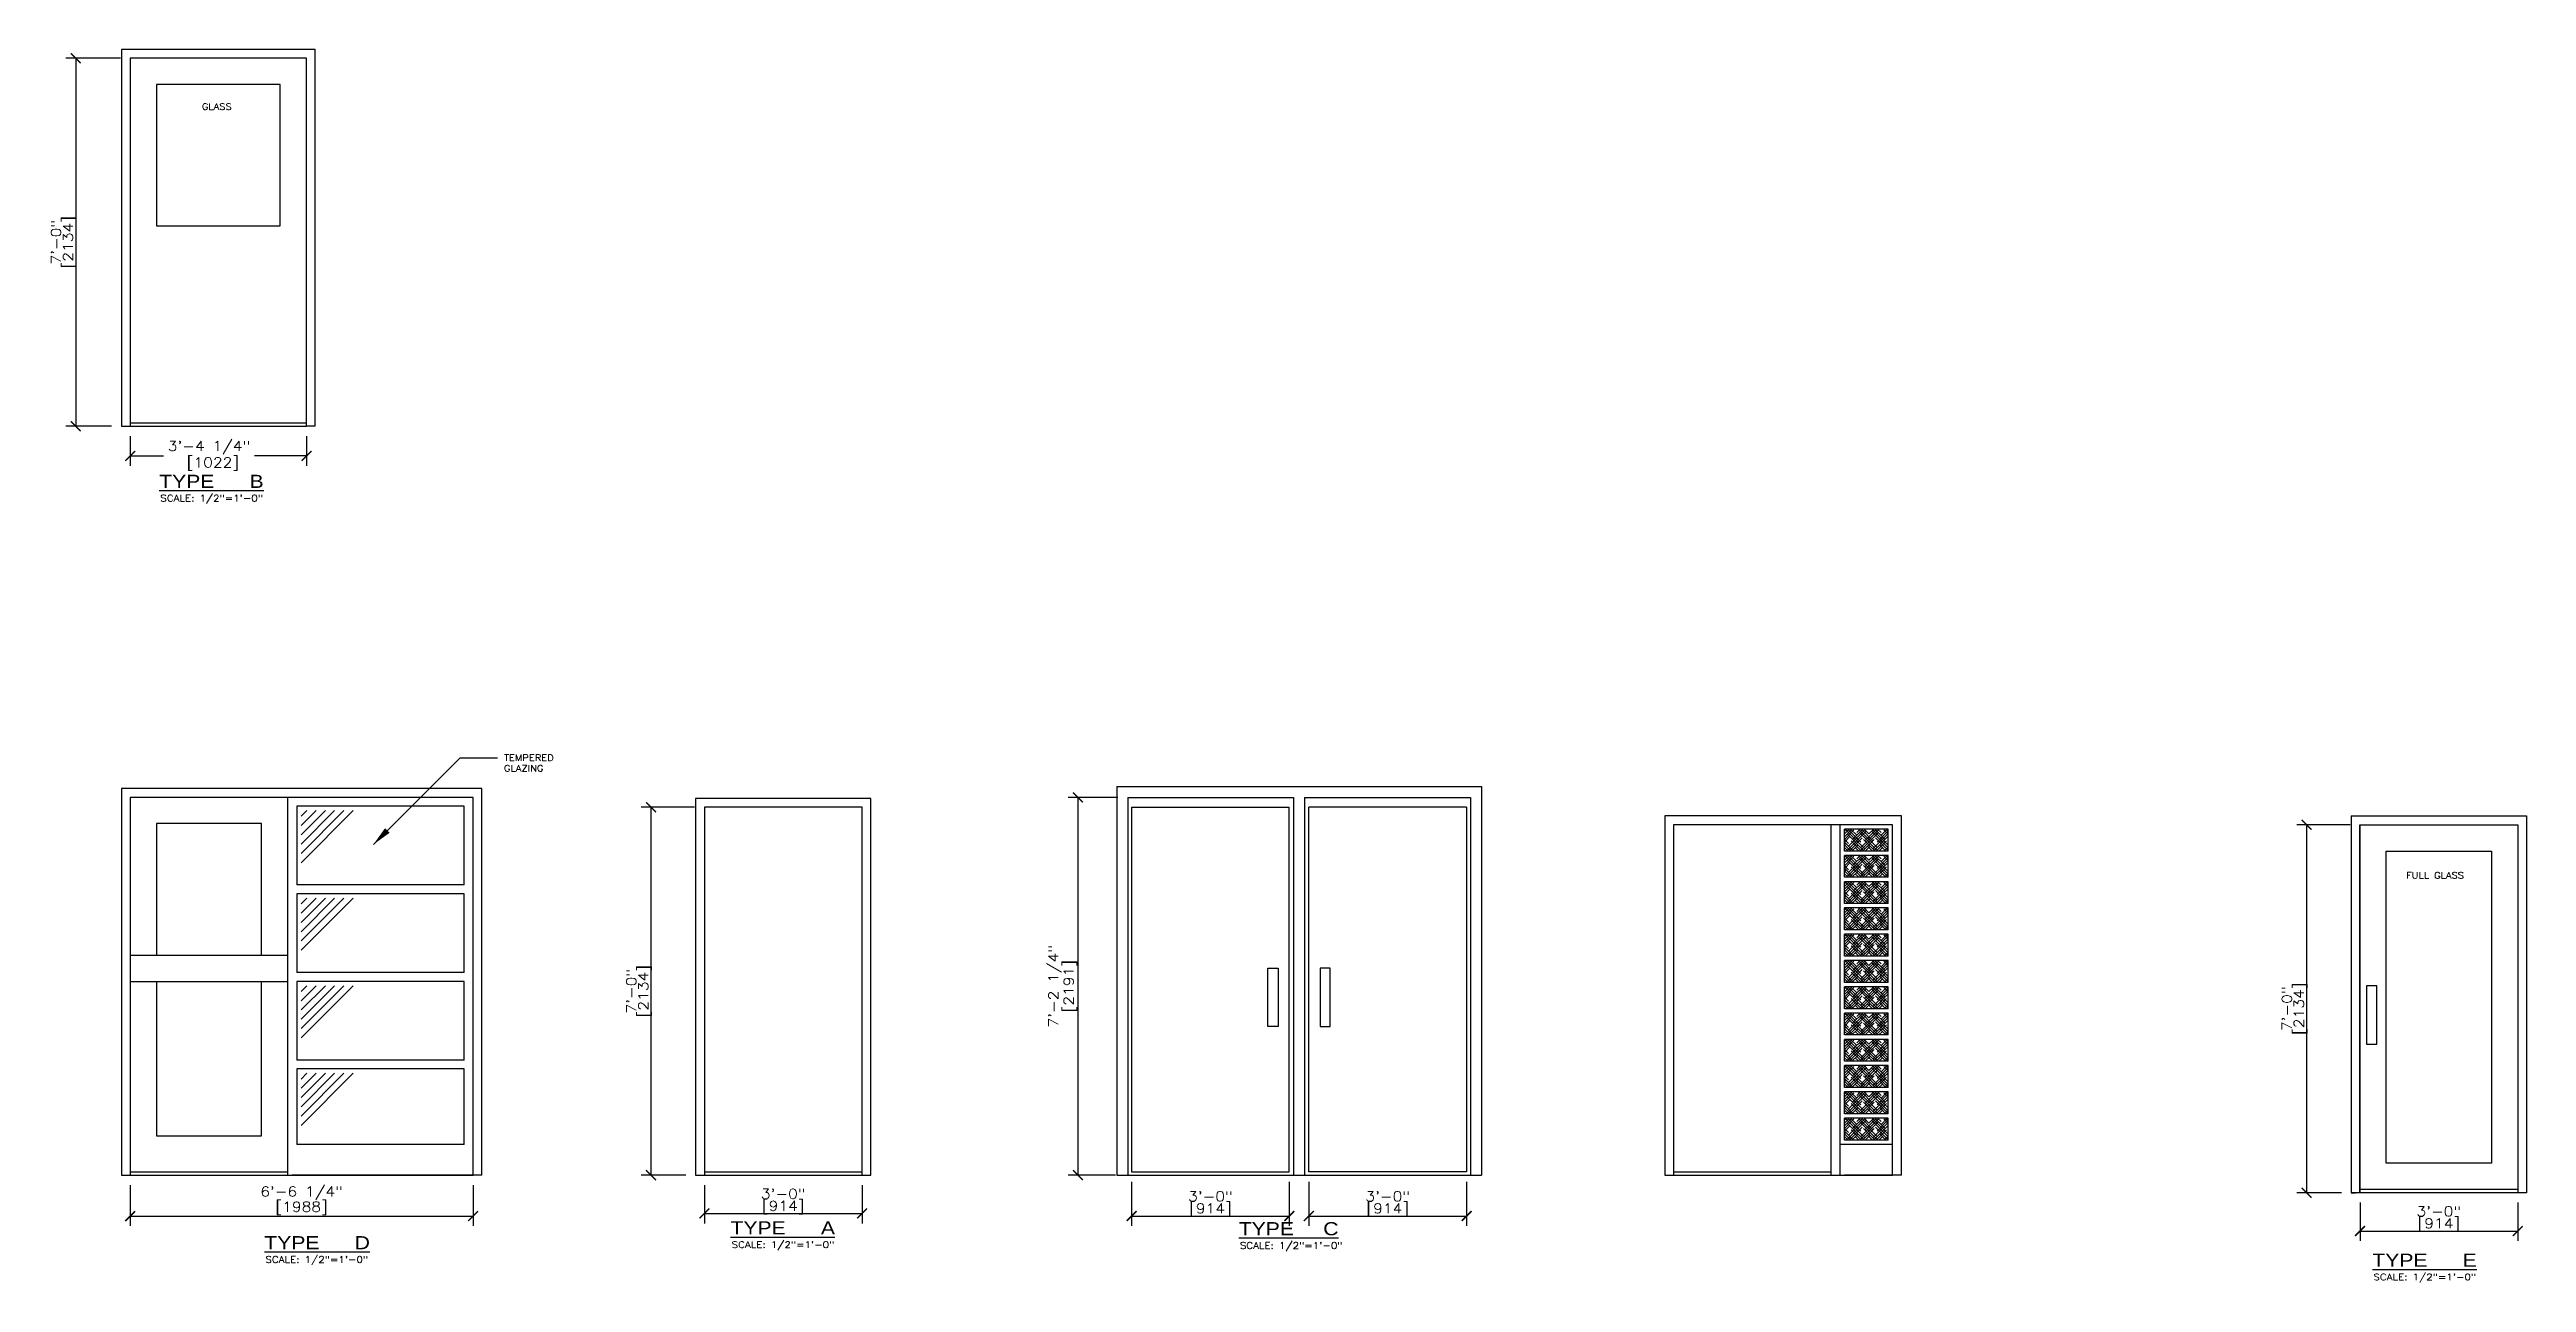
# Model space of a CAD drawing. Header units: inches. Extents: x -36 to 1350, y -371 to 143.
# Drawn here: x 150 to 715, y -139 to 143 of the extents above; entities that cross this region are included whole.
import ezdxf

# ---------------------------------------------------------------- set-up
doc = ezdxf.new("R2010")
doc.units = ezdxf.units.IN
doc.header["$MEASUREMENT"] = 0
doc.layers.get('0').update_dxf_attribs({"linetype": 'CONTINUOUS'})
doc.layers.get('DEFPOINTS').update_dxf_attribs({"linetype": 'CONTINUOUS'})
for name, color, linetype in [('Arch_Detail_Annot', 5, 'CONTINUOUS'), ('Arch_Detail_Door', 140, 'CONTINUOUS'), ('Arch_Detail_Shadow', 251, 'CONTINUOUS'), ('Arch_Detail_Text', 5, 'CONTINUOUS')]:
    doc.layers.add(name, color=color, linetype=linetype)
doc.styles.add('ROMANS-115', font='romans.shx', dxfattribs={"width": 1.15})
doc.styles.add('SANS-115', font='sanss___.ttf', dxfattribs={"width": 1.15})
doc.dimstyles.new('12-ROMANS-115', dxfattribs={"dimscale": 0.333333, "dimtxt": 0.18, "dimasz": 0.1875, "dimexe": 0.1875, "dimexo": 0.0625, "dimgap": 0.0625, "dimtad": 1, "dimdec": 4, "dimlfac": 24, "dimzin": 1, "dimdsep": 46, "dimlunit": 4, "dimtxsty": 'ROMANS-115', "dimblk": 'ARCHTICK', "dimcen": 0.0625, "dimclrd": 256, "dimclre": 256, "dimclrt": 256, "dimadec": 0, "dimazin": 0, "dimtfac": 1, "dimtdec": 4, "dimtofl": 0, "dimtmove": 0, "dimatfit": 0, "dimfxl": 1, "dimfrac": 2, "dimtolj": 1, "dimtzin": 0, "dimarcsym": 0})
doc.dimstyles.new('ROMANS-24', dxfattribs={"dimtxt": 2.25, "dimasz": 2.25, "dimexe": 2.25, "dimexo": 2.25, "dimgap": 0.03125, "dimtad": 1, "dimdec": 6, "dimlfac": -192, "dimzin": 1, "dimdsep": 46, "dimlunit": 4, "dimtxsty": 'ROMANS-115', "dimblk": 'ARCHTICK', "dimcen": 2.25, "dimclrd": 256, "dimclre": 256, "dimclrt": 256, "dimadec": 0, "dimazin": 0, "dimtfac": 1, "dimtdec": 6, "dimtofl": 0, "dimtmove": 2, "dimatfit": 0, "dimfxl": 1, "dimfrac": 2, "dimtolj": 1, "dimtzin": 0, "dimarcsym": 0})

msp = doc.modelspace()

# ---------------------------------------------------------------- texts
at = {"layer": 'Arch_Detail_Annot', "width": 1.15}
for s, height, style, p in [('%%UTYPE      B', 3, 'SANS-115', (174.76884869, 42.82549175)), ('SCALE: 1/2"=1\'-0"', 1.5, 'ROMANS-115', (175.01697789, 39.73727016)), ('%%UTYPE      D', 3, 'SANS-115', (198.75776073, -130.99669628)), ('%%UTYPE      A', 3.00000002, 'SANS-115', (305.18227252, -127.60501521)), ('SCALE: 1/2"=1\'-0"', 1.50000001, 'ROMANS-115', (305.43040172, -130.69323681)), ('%%UTYPE     C', 3.0000000581, 'SANS-115', (421.19170128, -127.80212633)), ('SCALE: 1/2"=1\'-0"', 1.5000000291, 'ROMANS-115', (421.43983048, -130.89034798)), ('SCALE: 1/2"=1\'-0"', 1.5, 'ROMANS-115', (199.00588993, -134.08491787)), ('%%UTYPE      E', 3.0000000266, 'SANS-115', (679.95241687, -134.98594009)), ('SCALE: 1/2"=1\'-0"', 1.5000000133, 'ROMANS-115', (680.20054607, -138.07416171))]:
    msp.add_text(s, height=height, dxfattribs=dict(at, style=style)).set_placement(p)
at = {"layer": 'Arch_Detail_Annot', "attachment_point": 1, "style": 'ROMANS-115'}
for s, insert, char_height in [('GLASS', (184.49513505, 130.60424339), 1.44), ('FULL GLASS', (687.65384955, -44.91365523), 1.440000013)]:
    msp.add_mtext(s, dxfattribs=dict(at, insert=insert, char_height=char_height))
at = {"layer": 'Arch_Detail_Text', "insert": (253.46778062, -18.06800211), "char_height": 1.44, "attachment_point": 1, "style": 'ROMANS-115'}
msp.add_mtext('\\A1;TEMPERED\\PGLAZING', dxfattribs=at)

# ---------------------------------------------------------------- blocks, each defined once
blk = doc.blocks.new('_ArchTick')
at = {"color": 0, "linetype": 'ByBlock', "const_width": 0.15}
blk.add_lwpolyline([(-0.5, -0.5), (0.5, 0.5)], dxfattribs=at)
blk = doc.blocks.new('*D17')
at = {"layer": 'Arch_Detail_Text', "lineweight": -2, "transparency": 16777216}
for p, q in [((296.95, -30.08), (284.76, -30.08)), ((287.01, -30.08), (287.01, -114.08)), ((294.95, -114.08), (284.76, -114.08))]:
    blk.add_line(p, q, dxfattribs=at)
at = {"layer": 'DEFPOINTS', "color": 0, "transparency": 16777216}
for p in [(299.2, -30.08), (287.01, -114.08), (297.2, -114.08)]:
    blk.add_point(p, dxfattribs=at)
at = {"layer": 'Arch_Detail_Text', "lineweight": -2, "transparency": 16777216, "xscale": 2.25, "yscale": 2.25, "zscale": 2.25}
for p, rotation in [((287.01, -30.08), 90), ((287.01, -114.08), 270)]:
    blk.add_blockref('_ArchTick', p, dxfattribs=dict(at, rotation=rotation))
at = {"layer": 'Arch_Detail_Text', "transparency": 16777216, "char_height": 2.25, "attachment_point": 5, "rotation": 90, "style": 'ROMANS-115'}
for s, insert in [('\\A1;7\'-0"', (282.52, -72.08)), ('\\A1;[2134]', (285.64, -72.08))]:
    blk.add_mtext(s, dxfattribs=dict(at, insert=insert))
blk = doc.blocks.new('*D18')
at = {"layer": 'Arch_Detail_Text', "lineweight": -2, "transparency": 16777216}
for p, q in [((299.2, -116.33), (299.2, -125.08)), ((335.2, -116.33), (335.2, -125.08)), ((299.2, -122.83), (335.2, -122.83))]:
    blk.add_line(p, q, dxfattribs=at)
at = {"layer": 'DEFPOINTS', "color": 0, "transparency": 16777216}
for p in [(299.2, -114.08), (335.2, -114.08), (335.2, -122.83)]:
    blk.add_point(p, dxfattribs=at)
at = {"layer": 'Arch_Detail_Text', "lineweight": -2, "transparency": 16777216, "xscale": 2.25, "yscale": 2.25, "zscale": 2.25, "rotation": 180}
blk.add_blockref('_ArchTick', (299.2, -122.83), dxfattribs=at)
at = {"layer": 'Arch_Detail_Text', "lineweight": -2, "transparency": 16777216, "xscale": 2.25, "yscale": 2.25, "zscale": 2.25}
blk.add_blockref('_ArchTick', (335.2, -122.83), dxfattribs=at)
at = {"layer": 'Arch_Detail_Text', "transparency": 16777216, "char_height": 2.25, "attachment_point": 5, "style": 'ROMANS-115'}
for s, insert in [('\\A1;3\'-0"', (317.2, -118.34)), ('\\A1;[914]', (317.2, -121.46))]:
    blk.add_mtext(s, dxfattribs=dict(at, insert=insert))
blk = doc.blocks.new('*D21')
at = {"layer": 'Arch_Detail_Text', "lineweight": -2, "transparency": 16777216}
for p, q in [((393.58, -27.83), (382.23, -27.83)), ((384.48, -27.83), (384.48, -114.08)), ((393.08, -114.08), (382.23, -114.08))]:
    blk.add_line(p, q, dxfattribs=at)
at = {"layer": 'DEFPOINTS', "color": 0, "transparency": 16777216}
for p in [(395.83, -27.83), (384.48, -114.08), (395.33, -114.08)]:
    blk.add_point(p, dxfattribs=at)
at = {"layer": 'Arch_Detail_Text', "lineweight": -2, "transparency": 16777216, "xscale": 2.25, "yscale": 2.25, "zscale": 2.25}
for p, rotation in [((384.48, -27.83), 90), ((384.48, -114.08), 270)]:
    blk.add_blockref('_ArchTick', p, dxfattribs=dict(at, rotation=rotation))
at = {"layer": 'Arch_Detail_Text', "transparency": 16777216, "char_height": 2.25, "attachment_point": 5, "rotation": 90, "style": 'ROMANS-115'}
for s, insert in [('\\A1;7\'-2 1/4"', (379.24, -70.95)), ('\\A1;[2191]', (382.73, -70.95))]:
    blk.add_mtext(s, dxfattribs=dict(at, insert=insert))
blk = doc.blocks.new('*D22')
at = {"layer": 'Arch_Detail_Text', "lineweight": -2, "transparency": 16777216}
for p, q in [((396.72, -115.58), (396.72, -125.66)), ((432.72, -115.58), (432.72, -125.66)), ((396.72, -123.41), (432.72, -123.41))]:
    blk.add_line(p, q, dxfattribs=at)
at = {"layer": 'DEFPOINTS', "color": 0, "transparency": 16777216}
for p in [(396.72, -113.33), (432.72, -113.33), (432.72, -123.41)]:
    blk.add_point(p, dxfattribs=at)
at = {"layer": 'Arch_Detail_Text', "lineweight": -2, "transparency": 16777216, "xscale": 2.25, "yscale": 2.25, "zscale": 2.25, "rotation": 180}
blk.add_blockref('_ArchTick', (396.72, -123.41), dxfattribs=at)
at = {"layer": 'Arch_Detail_Text', "lineweight": -2, "transparency": 16777216, "xscale": 2.25, "yscale": 2.25, "zscale": 2.25}
blk.add_blockref('_ArchTick', (432.72, -123.41), dxfattribs=at)
at = {"layer": 'Arch_Detail_Text', "transparency": 16777216, "char_height": 2.25, "attachment_point": 5, "style": 'ROMANS-115'}
for s, insert in [('\\A1;3\'-0"', (414.72, -118.92)), ('\\A1;[914]', (414.72, -122.04))]:
    blk.add_mtext(s, dxfattribs=dict(at, insert=insert))
blk = doc.blocks.new('*D23')
at = {"layer": 'Arch_Detail_Text', "lineweight": -2, "transparency": 16777216}
for p, q in [((437.19, -115.58), (437.19, -125.66)), ((473.19, -115.58), (473.19, -125.66)), ((437.19, -123.41), (473.19, -123.41))]:
    blk.add_line(p, q, dxfattribs=at)
at = {"layer": 'DEFPOINTS', "color": 0, "transparency": 16777216}
for p in [(437.19, -113.33), (473.19, -113.33), (473.19, -123.41)]:
    blk.add_point(p, dxfattribs=at)
at = {"layer": 'Arch_Detail_Text', "lineweight": -2, "transparency": 16777216, "xscale": 2.25, "yscale": 2.25, "zscale": 2.25, "rotation": 180}
blk.add_blockref('_ArchTick', (437.19, -123.41), dxfattribs=at)
at = {"layer": 'Arch_Detail_Text', "lineweight": -2, "transparency": 16777216, "xscale": 2.25, "yscale": 2.25, "zscale": 2.25}
blk.add_blockref('_ArchTick', (473.19, -123.41), dxfattribs=at)
at = {"layer": 'Arch_Detail_Text', "transparency": 16777216, "char_height": 2.25, "attachment_point": 5, "style": 'ROMANS-115'}
for s, insert in [('\\A1;3\'-0"', (455.19, -118.92)), ('\\A1;[914]', (455.19, -122.04))]:
    blk.add_mtext(s, dxfattribs=dict(at, insert=insert))
blk = doc.blocks.new('*D24')
at = {"layer": 'Arch_Detail_Text', "lineweight": -2, "transparency": 16777216}
for p, q in [((674.88, -34.08), (662.68, -34.08)), ((664.93, -34.08), (664.93, -118.08)), ((672.88, -118.08), (662.68, -118.08))]:
    blk.add_line(p, q, dxfattribs=at)
at = {"layer": 'DEFPOINTS', "color": 0, "transparency": 16777216}
for p in [(677.13, -34.08), (664.93, -118.08), (675.13, -118.08)]:
    blk.add_point(p, dxfattribs=at)
at = {"layer": 'Arch_Detail_Text', "lineweight": -2, "transparency": 16777216, "xscale": 2.25, "yscale": 2.25, "zscale": 2.25}
for p, rotation in [((664.93, -34.08), 90), ((664.93, -118.08), 270)]:
    blk.add_blockref('_ArchTick', p, dxfattribs=dict(at, rotation=rotation))
at = {"layer": 'Arch_Detail_Text', "transparency": 16777216, "char_height": 2.25, "attachment_point": 5, "rotation": 90, "style": 'ROMANS-115'}
for s, insert in [('\\A1;7\'-0"', (660.44, -76.08)), ('\\A1;[2134]', (663.56, -76.08))]:
    blk.add_mtext(s, dxfattribs=dict(at, insert=insert))
blk = doc.blocks.new('*D25')
at = {"layer": 'Arch_Detail_Text', "lineweight": -2, "transparency": 16777216}
for p, q in [((677.13, -120.33), (677.13, -129.08)), ((713.13, -120.33), (713.13, -129.08)), ((677.13, -126.83), (713.13, -126.83))]:
    blk.add_line(p, q, dxfattribs=at)
at = {"layer": 'DEFPOINTS', "color": 0, "transparency": 16777216}
for p in [(677.13, -118.08), (713.13, -118.08), (713.13, -126.83)]:
    blk.add_point(p, dxfattribs=at)
at = {"layer": 'Arch_Detail_Text', "lineweight": -2, "transparency": 16777216, "xscale": 2.25, "yscale": 2.25, "zscale": 2.25, "rotation": 180}
blk.add_blockref('_ArchTick', (677.13, -126.83), dxfattribs=at)
at = {"layer": 'Arch_Detail_Text', "lineweight": -2, "transparency": 16777216, "xscale": 2.25, "yscale": 2.25, "zscale": 2.25}
blk.add_blockref('_ArchTick', (713.13, -126.83), dxfattribs=at)
at = {"layer": 'Arch_Detail_Text', "transparency": 16777216, "char_height": 2.25, "attachment_point": 5, "style": 'ROMANS-115'}
for s, insert in [('\\A1;3\'-0"', (695.13, -122.34)), ('\\A1;[914]', (695.13, -125.46))]:
    blk.add_mtext(s, dxfattribs=dict(at, insert=insert))
blk = doc.blocks.new('*D26')
at = {"layer": 'Arch_Detail_Text', "lineweight": -2, "transparency": 16777216}
for p, q in [((168.14, -116.33), (168.14, -125.67)), ((246.39, -116.33), (246.39, -125.67)), ((168.14, -123.42), (246.39, -123.42))]:
    blk.add_line(p, q, dxfattribs=at)
at = {"layer": 'DEFPOINTS', "color": 0, "transparency": 16777216}
for p in [(168.14, -114.08), (246.39, -114.08), (246.39, -123.42)]:
    blk.add_point(p, dxfattribs=at)
at = {"layer": 'Arch_Detail_Text', "lineweight": -2, "transparency": 16777216, "xscale": 2.25, "yscale": 2.25, "zscale": 2.25, "rotation": 180}
blk.add_blockref('_ArchTick', (168.14, -123.42), dxfattribs=at)
at = {"layer": 'Arch_Detail_Text', "lineweight": -2, "transparency": 16777216, "xscale": 2.25, "yscale": 2.25, "zscale": 2.25}
blk.add_blockref('_ArchTick', (246.39, -123.42), dxfattribs=at)
at = {"layer": 'Arch_Detail_Text', "transparency": 16777216, "char_height": 2.25, "attachment_point": 5, "style": 'ROMANS-115'}
for s, insert in [('\\A1;6\'-6 1/4"', (207.26, -118.18)), ('\\A1;[1988]', (207.26, -121.67))]:
    blk.add_mtext(s, dxfattribs=dict(at, insert=insert))
blk = doc.blocks.new('*D19')
at = {"layer": 'Arch_Detail_Text', "lineweight": -2, "transparency": 16777216}
for p, q in [((165.89, 140.91), (153.44, 140.91)), ((155.69, 140.91), (155.69, 56.91)), ((163.89, 56.91), (153.44, 56.91))]:
    blk.add_line(p, q, dxfattribs=at)
at = {"layer": 'DEFPOINTS', "color": 0, "transparency": 16777216}
for p in [(168.14, 140.91), (155.69, 56.91), (166.14, 56.91)]:
    blk.add_point(p, dxfattribs=at)
at = {"layer": 'Arch_Detail_Text', "lineweight": -2, "transparency": 16777216, "xscale": 2.25, "yscale": 2.25, "zscale": 2.25}
for p, rotation in [((155.69, 140.91), 90), ((155.69, 56.91), 270)]:
    blk.add_blockref('_ArchTick', p, dxfattribs=dict(at, rotation=rotation))
at = {"layer": 'Arch_Detail_Text', "transparency": 16777216, "char_height": 2.25, "attachment_point": 5, "rotation": 90, "style": 'ROMANS-115'}
for s, insert in [('\\A1;7\'-0"', (151.2, 98.91)), ('\\A1;[2134]', (154.32, 98.91))]:
    blk.add_mtext(s, dxfattribs=dict(at, insert=insert))
blk = doc.blocks.new('*D20')
at = {"layer": 'Arch_Detail_Text', "lineweight": -2, "transparency": 16777216}
for p, q in [((168.14, 54.66), (168.14, 47.89)), ((208.39, 54.66), (208.39, 47.89)), ((168.14, 50.14), (175.74, 50.14)), ((208.39, 50.14), (196.51, 50.14))]:
    blk.add_line(p, q, dxfattribs=at)
at = {"layer": 'DEFPOINTS', "color": 0, "transparency": 16777216}
for p in [(168.14, 56.91), (208.39, 56.91), (208.39, 50.14)]:
    blk.add_point(p, dxfattribs=at)
at = {"layer": 'Arch_Detail_Text', "lineweight": -2, "transparency": 16777216, "xscale": 2.25, "yscale": 2.25, "zscale": 2.25, "rotation": 180}
blk.add_blockref('_ArchTick', (168.14, 50.14), dxfattribs=at)
at = {"layer": 'Arch_Detail_Text', "lineweight": -2, "transparency": 16777216, "xscale": 2.25, "yscale": 2.25, "zscale": 2.25}
blk.add_blockref('_ArchTick', (208.39, 50.14), dxfattribs=at)
at = {"layer": 'Arch_Detail_Text', "transparency": 16777216, "insert": (186.13, 50.14), "char_height": 2.25, "attachment_point": 5, "style": 'ROMANS-115'}
blk.add_mtext('\\A1;3\'-4 1/4"\\P [1022]', dxfattribs=at)

# ---------------------------------------------------------------- dimensions: what is measured, and where the dimension line sits
at = {"layer": 'Arch_Detail_Text'}
for base, p1, p2, picture, middle in [((155.6859860219, 56.9067874667), (168.1387262285, 140.9067874667), (166.1387262418, 56.9067874667), '*D19', (152.5699145934, 98.9067874667)), ((384.4795209382, -114.0759225134), (395.8317410384, -27.8259225134), (395.3317410384, -114.0759225134), '*D21', (380.9884495097, -70.9509225134)), ((287.007264781, -114.0759232582), (299.2049815038, -30.0759226977), (297.2049814905, -114.0759232582), '*D17', (283.8911933524, -72.075922978)), ((664.9301236673, -118.0759232582), (677.1278404169, -34.0759225134), (675.1278403992, -118.0759232582), '*D24', (661.8140522387, -76.0759228858))]:
    dim = msp.add_linear_dim(base=base, p1=p1, p2=p2, angle=90, dimstyle='ROMANS-24', override={"dimpost": '\\X'}, dxfattribs=at)
    dim.commit()
    dim.dimension.update_dxf_attribs({"geometry": picture, "text_midpoint": middle})
dim = msp.add_linear_dim(base=(208.3887262285, 50.1368501217), p1=(168.1387262285, 56.9067874667), p2=(208.3887262285, 56.9067874667), dimstyle='ROMANS-24', override={"dimpost": '\\X'}, dxfattribs=at)
dim.commit()
dim.dimension.update_dxf_attribs({"geometry": '*D20', "text_midpoint": (186.1261426605, 50.1368501217), "dimtype": 160})
for base, p1, p2, picture, middle in [((246.3887262285, -123.4197426197), (168.1387262285, -114.0759225134), (246.3887262285, -114.0759225134), '*D26', (207.2637262285, -119.9286711911)), ((335.2049814248, -122.8283962691), (299.2049815038, -114.0759225134), (335.2049814248, -114.0759225134), '*D18', (317.2049814643, -119.7123248406)), ((432.7191540561, -123.4097352669), (396.7191540561, -113.3259225134), (432.7191540561, -113.3259225134), '*D22', (414.7191540561, -120.2936638384)), ((473.1943280206, -123.4097352669), (437.1943280206, -113.3259225134), (473.1943280206, -113.3259225134), '*D23', (455.1943280206, -120.2936638384)), ((713.1278404169, -126.8283962883), (677.1278404169, -118.0759225134), (713.1278404169, -118.0759225134), '*D25', (695.1278404169, -123.7123248598))]:
    dim = msp.add_linear_dim(base=base, p1=p1, p2=p2, dimstyle='ROMANS-24', override={"dimpost": '\\X'}, dxfattribs=at)
    dim.commit()
    dim.dimension.update_dxf_attribs({"geometry": picture, "text_midpoint": middle})

# ---------------------------------------------------------------- hatches: boundary and pattern name
at = {"layer": 'Arch_Detail_Door'}
h = msp.add_hatch(dxfattribs=at)
h.set_pattern_fill('HOUND', color=256, scale=7, angle=45, style=0)
h.set_pattern_definition([(45, (334.8576, -4), (0.92807765, 1.5467961), [7, -3.5]), (135, (334.8576, -4), (0.92807765, -1.5467961), [7, -3.5])])
h.paths.add_polyline_path([(569.44139909, -35.07592251), (559.44139909, -35.07592251), (559.44139909, -40.07592251), (569.44139909, -40.07592251)])
h = msp.add_hatch(dxfattribs=at)
h.set_pattern_fill('HOUND', color=256, scale=7, angle=45, style=0)
h.set_pattern_definition([(45, (334.8576, -10), (0.92807765, 1.5467961), [7, -3.5]), (135, (334.8576, -10), (0.92807765, -1.5467961), [7, -3.5])])
h.paths.add_polyline_path([(569.44139909, -41.07592251), (559.44139909, -41.07592251), (559.44139909, -46.07592251), (569.44139909, -46.07592251)])
h = msp.add_hatch(dxfattribs=at)
h.set_pattern_fill('HOUND', color=256, scale=7, angle=45, style=0)
h.set_pattern_definition([(45, (334.8576, -16), (0.92807765, 1.5467961), [7, -3.5]), (135, (334.8576, -16), (0.92807765, -1.5467961), [7, -3.5])])
h.paths.add_polyline_path([(569.44139909, -47.07592251), (559.44139909, -47.07592251), (559.44139909, -52.07592251), (569.44139909, -52.07592251)])
h = msp.add_hatch(dxfattribs=at)
h.set_pattern_fill('HOUND', color=256, scale=7, angle=45, style=0)
h.set_pattern_definition([(45, (334.8576, -22), (0.92807765, 1.5467961), [7, -3.5]), (135, (334.8576, -22), (0.92807765, -1.5467961), [7, -3.5])])
h.paths.add_polyline_path([(569.44139909, -53.07592251), (559.44139909, -53.07592251), (559.44139909, -58.07592251), (569.44139909, -58.07592251)])
h = msp.add_hatch(dxfattribs=at)
h.set_pattern_fill('HOUND', color=256, scale=7, angle=45, style=0)
h.set_pattern_definition([(45, (334.8576, -28), (0.92807765, 1.5467961), [7, -3.5]), (135, (334.8576, -28), (0.92807765, -1.5467961), [7, -3.5])])
h.paths.add_polyline_path([(569.44139909, -59.07592251), (559.44139909, -59.07592251), (559.44139909, -64.07592251), (569.44139909, -64.07592251)])
h = msp.add_hatch(dxfattribs=at)
h.set_pattern_fill('HOUND', color=256, scale=7, angle=45, style=0)
h.set_pattern_definition([(45, (334.8576, -34), (0.92807765, 1.5467961), [7, -3.5]), (135, (334.8576, -34), (0.92807765, -1.5467961), [7, -3.5])])
h.paths.add_polyline_path([(569.44139909, -65.07592251), (559.44139909, -65.07592251), (559.44139909, -70.07592251), (569.44139909, -70.07592251)])
h = msp.add_hatch(dxfattribs=at)
h.set_pattern_fill('HOUND', color=256, scale=7, angle=45, style=0)
h.set_pattern_definition([(45, (334.8576, -40), (0.92807765, 1.5467961), [7, -3.5]), (135, (334.8576, -40), (0.92807765, -1.5467961), [7, -3.5])])
h.paths.add_polyline_path([(569.44139909, -71.07592251), (559.44139909, -71.07592251), (559.44139909, -76.07592251), (569.44139909, -76.07592251)])
h = msp.add_hatch(dxfattribs=at)
h.set_pattern_fill('HOUND', color=256, scale=7, angle=45, style=0)
h.set_pattern_definition([(45, (334.8576, -46), (0.92807765, 1.5467961), [7, -3.5]), (135, (334.8576, -46), (0.92807765, -1.5467961), [7, -3.5])])
h.paths.add_polyline_path([(569.44139909, -77.07592251), (559.44139909, -77.07592251), (559.44139909, -82.07592251), (569.44139909, -82.07592251)])
h = msp.add_hatch(dxfattribs=at)
h.set_pattern_fill('HOUND', color=256, scale=7, angle=45, style=0)
h.set_pattern_definition([(45, (334.8576, -52), (0.92807765, 1.5467961), [7, -3.5]), (135, (334.8576, -52), (0.92807765, -1.5467961), [7, -3.5])])
h.paths.add_polyline_path([(569.44139909, -83.07592251), (559.44139909, -83.07592251), (559.44139909, -88.07592251), (569.44139909, -88.07592251)])
h = msp.add_hatch(dxfattribs=at)
h.set_pattern_fill('HOUND', color=256, scale=7, angle=45, style=0)
h.set_pattern_definition([(45, (334.8576, -58), (0.92807765, 1.5467961), [7, -3.5]), (135, (334.8576, -58), (0.92807765, -1.5467961), [7, -3.5])])
h.paths.add_polyline_path([(569.44139909, -89.07592251), (559.44139909, -89.07592251), (559.44139909, -94.07592251), (569.44139909, -94.07592251)])
h = msp.add_hatch(dxfattribs=at)
h.set_pattern_fill('HOUND', color=256, scale=7, angle=45, style=0)
h.set_pattern_definition([(45, (334.8576, -64), (0.92807765, 1.5467961), [7, -3.5]), (135, (334.8576, -64), (0.92807765, -1.5467961), [7, -3.5])])
h.paths.add_polyline_path([(569.44139909, -95.07592251), (559.44139909, -95.07592251), (559.44139909, -100.07592251), (569.44139909, -100.07592251)])
h = msp.add_hatch(dxfattribs=at)
h.set_pattern_fill('HOUND', color=256, scale=7, angle=45, style=0)
h.set_pattern_definition([(45, (334.8576, -70), (0.92807765, 1.5467961), [7, -3.5]), (135, (334.8576, -70), (0.92807765, -1.5467961), [7, -3.5])])
h.paths.add_polyline_path([(569.44139909, -101.07592251), (559.44139909, -101.07592251), (559.44139909, -106.07592251), (569.44139909, -106.07592251)])

# ---------------------------------------------------------------- linework, layer by layer
for p, q in [((166.13872623, 142.90678747), (166.13872623, 56.90678747)), ((210.38872623, 142.90678747), (166.13872623, 142.90678747)), ((210.38872623, 56.90678747), (210.38872623, 142.90678747)), ((168.13872623, 140.90678747), (168.13872623, 57.65678747)), ((208.38872623, 140.90678747), (168.13872623, 140.90678747)), ((208.38872623, 56.90678747), (208.38872623, 140.90678747)), ((208.38872623, 56.90678747), (208.38872623, 140.90678747)), ((208.38872623, 57.65678747), (208.38872623, 140.90678747)), ((202.38872623, 134.90678747), (174.13872623, 134.90678747)), ((174.13872623, 134.90678747), (174.13872623, 102.65678747)), ((202.38872623, 102.65678747), (202.38872623, 134.90678747)), ((174.13872623, 102.65678747), (202.38872623, 102.65678747)), ((166.13872623, 56.90678747), (208.38872623, 56.90678747)), ((168.13872623, 57.65678747), (208.38872623, 57.65678747)), ((168.13872623, 57.65678747), (168.13872623, 56.90678747)), ((208.38872623, 56.90678747), (208.38872623, 57.65678747)), ((210.38872623, 56.90678747), (208.38872623, 56.90678747)), ((166.13872623, -25.82592251), (166.13872623, -114.07592251)), ((248.38872623, -25.82592251), (166.13872623, -25.82592251)), ((168.13872623, -27.82592251), (168.13872623, -113.32592251)), ((204.13872623, -27.82592251), (168.13872623, -27.82592251)), ((246.38872623, -27.82592251), (204.13872623, -27.82592251)), ((204.13872623, -114.07592251), (204.13872623, -27.82592251)), ((204.13872623, -113.32592251), (204.13872623, -27.82592251)), ((246.38872623, -114.07592251), (246.38872623, -27.82592251)), ((248.38872623, -114.07592251), (248.38872623, -25.82592251)), ((337.20498151, -28.07592251), (297.20498151, -28.07592251)), ((297.20498151, -28.07592251), (297.20498151, -114.07592251)), ((337.20498151, -114.07592251), (337.20498151, -28.07592251)), ((393.33174104, -25.32592251), (393.33174104, -114.07592251)), ((393.33174104, -25.32592251), (476.58174104, -25.32592251)), ((395.83174104, -27.82592251), (395.83174104, -114.07592251)), ((395.83174104, -27.82592251), (433.70674104, -27.82592251)), ((433.70674104, -27.82592251), (433.70674104, -114.07592251)), ((436.20674104, -27.82592251), (436.20674104, -114.07592251)), ((436.20674104, -27.82592251), (474.08174104, -27.82592251)), ((474.08174104, -27.82592251), (474.08174104, -114.07592251)), ((476.58174104, -25.32592251), (476.58174104, -114.07592251)), ((198.13872623, -33.82592251), (174.13872623, -33.82592251)), ((174.13872623, -33.82592251), (174.13872623, -63.82592251)), ((198.13872623, -63.82592251), (198.13872623, -33.82592251)), ((244.38872623, -29.82592251), (206.13872623, -29.82592251)), ((206.13872623, -29.82592251), (206.13872623, -47.82592251)), ((244.38872623, -47.82592251), (244.38872623, -29.82592251)), ((335.20498151, -30.07592251), (299.20498151, -30.07592251)), ((299.20498151, -30.07592251), (299.20498151, -113.32592251)), ((335.20498151, -113.32592251), (335.20498151, -30.07592251)), ((396.71915406, -30.07592251), (396.71915406, -113.32592251)), ((396.71915406, -30.07592251), (432.71915406, -30.07592251)), ((432.71915406, -113.32592251), (432.71915406, -30.07592251)), ((437.19432802, -113.32592251), (437.19432802, -30.07592251)), ((473.19432802, -30.07592251), (437.19432802, -30.07592251)), ((473.19432802, -30.07592251), (473.19432802, -113.32592251)), ((572.44139909, -32.07592251), (518.44139909, -32.07592251)), ((518.44139909, -32.07592251), (518.44139909, -114.07592251)), ((572.44139909, -114.07592251), (572.44139909, -32.07592251)), ((675.12784042, -32.07592251), (715.12784042, -32.07592251)), ((675.12784042, -32.07592251), (675.12784042, -118.07592251)), ((715.12784042, -32.07592251), (715.12784042, -118.07592251)), ((520.44139909, -34.07592251), (520.44139909, -113.32592251)), ((556.44139909, -34.07592251), (520.44139909, -34.07592251)), ((570.44139909, -34.07592251), (556.44139909, -34.07592251)), ((556.44139909, -113.32592251), (556.44139909, -34.07592251)), ((558.44139909, -114.07592251), (558.44139909, -34.07592251)), ((569.44139909, -35.07592251), (559.44139909, -35.07592251)), ((559.44139909, -40.07592251), (559.44139909, -35.07592251)), ((569.44139909, -40.07592251), (569.44139909, -35.07592251)), ((570.44139909, -114.07592251), (570.44139909, -34.07592251)), ((677.12784042, -34.07592251), (677.12784042, -34.07592251)), ((677.12784042, -118.07592251), (677.12784042, -34.07592251)), ((677.12784042, -117.32592251), (677.12784042, -34.07592251)), ((677.12784042, -34.07592251), (713.12784042, -34.07592251)), ((677.12784042, -34.07592251), (677.12784042, -117.32592251)), ((677.12784042, -34.07592251), (677.12784042, -118.07592251)), ((713.12784042, -34.07592251), (713.12784042, -117.32592251)), ((569.44139909, -40.07592251), (559.44139909, -40.07592251)), ((569.44139909, -41.07592251), (559.44139909, -41.07592251)), ((559.44139909, -46.07592251), (559.44139909, -41.07592251)), ((569.44139909, -46.07592251), (569.44139909, -41.07592251)), ((683.12784042, -40.07592251), (707.12784042, -40.07592251)), ((683.12784042, -111.32592251), (683.12784042, -40.07592251)), ((707.12784042, -40.07592251), (707.12784042, -111.32592251)), ((244.38872623, -47.82592251), (206.13872623, -47.82592251)), ((206.13872623, -49.82592251), (206.13872623, -67.82592251)), ((244.38872623, -49.82592251), (206.13872623, -49.82592251)), ((244.38872623, -67.82592251), (244.38872623, -49.82592251)), ((569.44139909, -46.07592251), (559.44139909, -46.07592251)), ((569.44139909, -47.07592251), (559.44139909, -47.07592251)), ((559.44139909, -52.07592251), (559.44139909, -47.07592251)), ((569.44139909, -52.07592251), (569.44139909, -47.07592251)), ((569.44139909, -52.07592251), (559.44139909, -52.07592251)), ((569.44139909, -53.07592251), (559.44139909, -53.07592251)), ((559.44139909, -58.07592251), (559.44139909, -53.07592251)), ((569.44139909, -58.07592251), (569.44139909, -53.07592251)), ((569.44139909, -58.07592251), (559.44139909, -58.07592251)), ((569.44139909, -59.07592251), (559.44139909, -59.07592251)), ((559.44139909, -64.07592251), (559.44139909, -59.07592251)), ((569.44139909, -64.07592251), (569.44139909, -59.07592251)), ((168.13872623, -63.82592251), (204.13872623, -63.82592251)), ((244.38872623, -67.82592251), (206.13872623, -67.82592251)), ((427.8591209, -80.15051045), (427.8591209, -66.8551971)), ((427.8591209, -66.8551971), (430.17352184, -66.8551971)), ((430.17352184, -66.8551971), (430.17352184, -80.15051045)), ((439.73996024, -66.8551971), (439.73996024, -80.15051045)), ((442.05436118, -66.8551971), (439.73996024, -66.8551971)), ((442.05436118, -80.15051045), (442.05436118, -66.8551971)), ((569.44139909, -64.07592251), (559.44139909, -64.07592251)), ((569.44139909, -65.07592251), (559.44139909, -65.07592251)), ((559.44139909, -70.07592251), (559.44139909, -65.07592251)), ((569.44139909, -70.07592251), (569.44139909, -65.07592251)), ((168.13872623, -69.82592251), (204.13872623, -69.82592251)), ((174.13872623, -69.82592251), (174.13872623, -105.07592251)), ((198.13872623, -105.07592251), (198.13872623, -69.82592251)), ((206.13872623, -69.82592251), (206.13872623, -87.82592251)), ((244.38872623, -69.82592251), (206.13872623, -69.82592251)), ((244.38872623, -87.82592251), (244.38872623, -69.82592251)), ((569.44139909, -70.07592251), (559.44139909, -70.07592251)), ((569.44139909, -71.07592251), (559.44139909, -71.07592251)), ((559.44139909, -76.07592251), (559.44139909, -71.07592251)), ((569.44139909, -76.07592251), (569.44139909, -71.07592251)), ((678.63698408, -70.8551971), (678.63698408, -84.15051045)), ((680.95138502, -70.8551971), (678.63698408, -70.8551971)), ((680.95138502, -84.15051045), (680.95138502, -70.8551971)), ((569.44139909, -76.07592251), (559.44139909, -76.07592251)), ((569.44139909, -77.07592251), (559.44139909, -77.07592251)), ((559.44139909, -82.07592251), (559.44139909, -77.07592251)), ((569.44139909, -82.07592251), (569.44139909, -77.07592251)), ((430.17352184, -80.15051045), (427.8591209, -80.15051045)), ((439.73996024, -80.15051045), (442.05436118, -80.15051045)), ((569.44139909, -82.07592251), (559.44139909, -82.07592251)), ((569.44139909, -83.07592251), (559.44139909, -83.07592251)), ((559.44139909, -88.07592251), (559.44139909, -83.07592251)), ((569.44139909, -88.07592251), (569.44139909, -83.07592251)), ((678.63698408, -84.15051045), (680.95138502, -84.15051045)), ((244.38872623, -87.82592251), (206.13872623, -87.82592251)), ((206.13872623, -89.82592251), (206.13872623, -107.07592251)), ((244.38872623, -89.82592251), (206.13872623, -89.82592251)), ((244.38872623, -107.07592251), (244.38872623, -89.82592251)), ((569.44139909, -88.07592251), (559.44139909, -88.07592251)), ((569.44139909, -89.07592251), (559.44139909, -89.07592251)), ((559.44139909, -94.07592251), (559.44139909, -89.07592251)), ((569.44139909, -94.07592251), (569.44139909, -89.07592251)), ((569.44139909, -94.07592251), (559.44139909, -94.07592251)), ((569.44139909, -95.07592251), (559.44139909, -95.07592251)), ((559.44139909, -100.07592251), (559.44139909, -95.07592251)), ((569.44139909, -100.07592251), (569.44139909, -95.07592251)), ((569.44139909, -100.07592251), (559.44139909, -100.07592251)), ((569.44139909, -101.07592251), (559.44139909, -101.07592251)), ((559.44139909, -106.07592251), (559.44139909, -101.07592251)), ((569.44139909, -106.07592251), (569.44139909, -101.07592251)), ((174.13872623, -105.07592251), (198.13872623, -105.07592251)), ((244.38872623, -107.07592251), (206.13872623, -107.07592251)), ((570.44139909, -107.07592251), (558.44139909, -107.07592251)), ((569.44139909, -106.07592251), (559.44139909, -106.07592251)), ((707.12784042, -111.32592251), (683.12784042, -111.32592251)), ((166.13872623, -114.07592251), (246.38872623, -114.07592251)), ((168.13872623, -113.32592251), (204.13872623, -113.32592251)), ((168.13872623, -113.32592251), (168.13872623, -114.07592251)), ((204.13872623, -114.07592251), (204.13872623, -113.32592251)), ((248.38872623, -114.07592251), (205.13872623, -114.07592251)), ((297.20498151, -114.07592251), (337.20498151, -114.07592251)), ((299.20498151, -113.32592251), (335.20498151, -113.32592251)), ((299.20498151, -113.32592251), (299.20498151, -114.07592251)), ((335.20498151, -114.07592251), (335.20498151, -113.32592251)), ((393.33174104, -114.07592251), (476.58174104, -114.07592251)), ((396.71915406, -113.32592251), (432.71915406, -113.32592251)), ((473.19432802, -113.32592251), (437.19432802, -113.32592251)), ((518.44139909, -114.07592251), (570.44139909, -114.07592251)), ((520.44139909, -113.32592251), (556.44139909, -113.32592251)), ((520.44139909, -113.32592251), (520.44139909, -114.07592251)), ((556.44139909, -114.07592251), (556.44139909, -113.32592251)), ((572.44139909, -114.07592251), (559.44139909, -114.07592251)), ((715.12784042, -118.07592251), (675.12784042, -118.07592251)), ((675.12784042, -118.07592251), (676.12784042, -118.07592251)), ((677.12784042, -118.07592251), (677.12784042, -117.32592251)), ((713.12784042, -117.32592251), (677.12784042, -117.32592251)), ((713.12784042, -117.32592251), (713.12784042, -118.07592251))]:
    msp.add_line(p, q, dxfattribs=at)
at = {"layer": 'Arch_Detail_Shadow'}
for p, q in [((207.13872623, -42.7331987), (219.04600242, -30.82592251)), ((207.13872623, -40.61187836), (216.92468207, -30.82592251)), ((207.13872623, -38.49055801), (214.80336173, -30.82592251)), ((207.13872623, -36.36923767), (212.68204139, -30.82592251)), ((207.13872623, -34.24791733), (210.56072104, -30.82592251)), ((207.13872623, -32.12659698), (208.4394007, -30.82592251)), ((207.13872623, -62.7331987), (219.04600242, -50.82592251)), ((207.13872623, -60.61187836), (216.92468207, -50.82592251)), ((207.13872623, -58.49055801), (214.80336173, -50.82592251)), ((207.13872623, -56.36923767), (212.68204139, -50.82592251)), ((207.13872623, -54.24791733), (210.56072104, -50.82592251)), ((207.13872623, -52.12659698), (208.4394007, -50.82592251)), ((207.13872623, -82.7331987), (219.04600242, -70.82592251)), ((207.13872623, -80.61187836), (216.92468207, -70.82592251)), ((207.13872623, -78.49055801), (214.80336173, -70.82592251)), ((207.13872623, -76.36923767), (212.68204139, -70.82592251)), ((207.13872623, -74.24791733), (210.56072104, -70.82592251)), ((207.13872623, -72.12659698), (208.4394007, -70.82592251)), ((207.13872623, -102.7331987), (219.04600242, -90.82592251)), ((207.13872623, -100.61187836), (216.92468207, -90.82592251)), ((207.13872623, -98.49055801), (214.80336173, -90.82592251)), ((207.13872623, -96.36923767), (212.68204139, -90.82592251)), ((207.13872623, -94.24791733), (210.56072104, -90.82592251)), ((207.13872623, -92.12659698), (208.4394007, -90.82592251))]:
    msp.add_line(p, q, dxfattribs=at)

msp.set_redraw_order([(e.dxf.handle, doc.entitydb.next_handle()) for e in msp.query("TEXT MTEXT ATTDEF DIMENSION ARC_DIMENSION")])  # texts and dimensions are drawn at this point

# ---------------------------------------------------------------- leaders
at = {"layer": 'Arch_Detail_Text', "annotation_type": 0, "has_hookline": 1, "hookline_direction": 0, "text_width": 12.30171429}
msp.add_leader([(223.64254688, -38.58119786), (243.43574263, -18.78800211), (251.96778062, -18.78800211)], dimstyle='12-ROMANS-115', override={"dimscale": 24, "dimgap": 0.0625, "dimtad": 0, "dimlfac": 0.041667}, dxfattribs=at)

doc.saveas('drawing.dxf')
